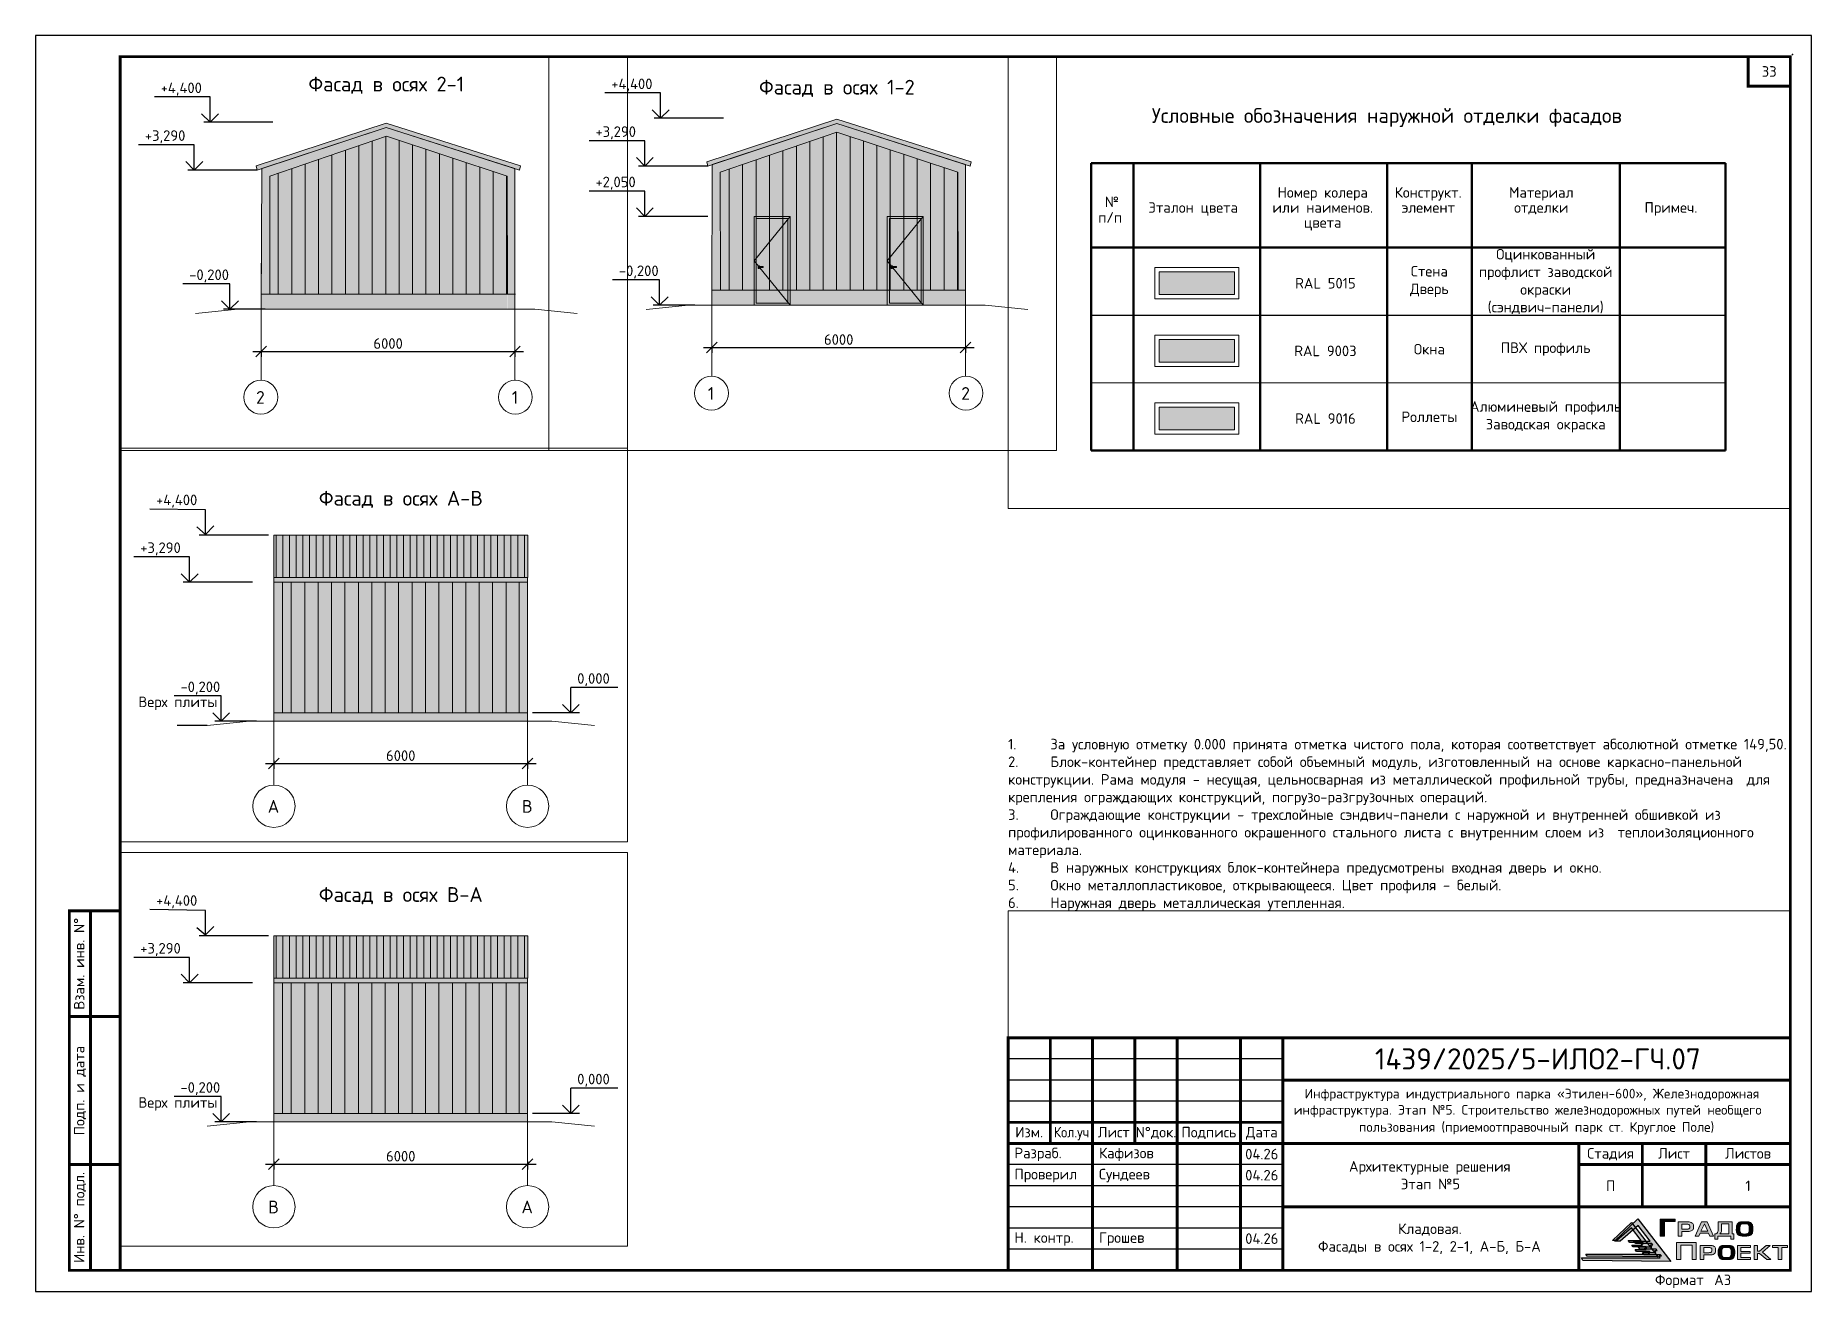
# Paper-space layout '07 кладовая' of a CAD drawing. Header units: millimetres. Extents: x 126 to 546, y 72 to 369.
# The model-space entities are those that its viewports show. They can reach past a viewport. Long polylines and large blocks are cut down to what shows.
import ezdxf
from ezdxf.enums import TextEntityAlignment as Align

# ---------------------------------------------------------------- set-up
doc = ezdxf.new("R2010")
doc.units = ezdxf.units.MM
doc.linetypes.add('HIDDEN', pattern=[0.375, 0.25, -0.125])
doc.linetypes.add('осевая2', pattern=[28.575, 19.05, -3.175, 3.175, -3.175])
doc.layers.get('Defpoints').update_dxf_attribs({"color": 3})
for name, color, linetype in [('1', 7, 'Continuous'), ('ГрП_Рамка_ДинамическийФормат', 7, 'Continuous'), ('ПП_Рамка_ДинамическийФормат', 7, 'Continuous')]:
    doc.layers.add(name, color=color, linetype=linetype)
for name, color, linetype, lineweight in [('7.1.Экспликация', 7, 'Continuous', 60), ('двери', 7, 'Continuous', 25), ('Дополнительная', 7, 'Continuous', 18), ('оси', 7, 'осевая2', 13), ('основная', 7, 'Continuous', 50), ('отметки', 7, 'Continuous', 18), ('размеры', 7, 'Continuous', 18), ('текст', 7, 'Continuous', 20), ('тонкая', 7, 'Continuous', 20), ('штриховка', 7, 'Continuous', 9)]:
    doc.layers.add(name, color=color, linetype=linetype, lineweight=lineweight)
doc.styles.add('ISOCPEUR', font='isocpeur.ttf')
doc.styles.add('ВНИПИТЕКСТ', font='isocpeui.ttf')
doc.styles.add('ГОСТ 2.304', font='isocpeur.ttf')
doc.styles.add('СПДС', font='isocpeur.ttf')
doc.dimstyles.new('СПДС$0', dxfattribs={"dimscale": 100, "dimtxt": 2.5, "dimasz": 2.5, "dimexe": 1.25, "dimexo": 0.004, "dimgap": 1, "dimtad": 1, "dimdec": 0, "dimtxsty": 'ВНИПИТЕКСТ', "dimblk": 'OBLIQUE', "dimcen": 0, "dimdle": 1.25, "dimclrd": 256, "dimclre": 256, "dimclrt": 256, "dimadec": 0, "dimazin": 2, "dimtfac": 1, "dimtdec": 0, "dimtmove": 1, "dimatfit": 3, "dimldrblk": 'NONE', "dimfxl": 1, "dimlwd": -1, "dimlwe": -1, "dimarcsym": 0})

psp = doc.layouts.new('07 кладовая')

# ---------------------------------------------------------------- texts
at = {"layer": 'текст', "lineweight": 20, "insert": (355.6, 162.29), "char_height": 2.5, "width": 182.5563, "attachment_point": 7, "style": 'ГОСТ 2.304'}
psp.add_mtext('\\A1;1.^IЗа условную отметку 0.000 принята отметка чистого пола, которая соответствует абсолютной отметке 149,50.{\\A0; \\P2.^IБлок-контейнер представляет собой объемный модуль, изготовленный на основе каркасно-панельной  конструкции. Рама модуля - несущая, цельносварная из металлической профильной трубы, предназначена  для крепления ограждающих конструкций, погрузо-разгрузочных операций. \\P3.^IОграждающие конструкции - трехслойные сэндвич-панели с наружной и внутренней обшивкой из профилированного оцинкованного окрашенного стального листа с внутренним слоем из  теплоизоляционного материала. \\P4.^IВ наружных конструкциях блок-контейнера предусмотрены входная дверь и окно.\\P5.^IОкно металлопластиковое, открывающееся. Цвет профиля - белый. \\P6.^IНаружная дверь металлическая утепленная. }', dxfattribs=at)
at = {"layer": 'текст', "lineweight": 20, "ltscale": 100, "char_height": 2.5, "width": 10, "attachment_point": 5, "style": 'ГОСТ 2.304'}
for insert in [(415.6, 104.79), (415.6, 99.79), (415.6, 84.79)]:
    psp.add_mtext('04.26', dxfattribs=dict(at, insert=insert))

msp = doc.modelspace()

# ---------------------------------------------------------------- texts
at = {"lineweight": 20, "ltscale": 100, "char_height": 250, "attachment_point": 5, "style": 'ГОСТ 2.304'}
for s, insert, width in [('Оцинкованный профлист заводской окраски (сэндвич-панели)', (4098518, 3971395.6), 3500), ('Стена\\PДверь', (4095768, 3971395.6), 2000), ('Окна', (4095768, 3969795.6), 2000), ('ПВХ профиль', (4098518, 3969795.6), 3500), ('Роллеты', (4095768, 3968195.6), 2000), ('Алюминевый профиль\\PЗаводская окраска', (4098518, 3968195.6), 3500)]:
    msp.add_mtext(s, dxfattribs=dict(at, insert=insert, width=width))
at = {"layer": 'текст', "ltscale": 100, "style": 'ГОСТ 2.304'}
for s, height, p in [('Условные обозначения наружной отделки фасадов', 350, (4094760.7, 3975320.3)), ('Номер колера', 250, (4093245.3, 3973502)), ('Конструкт.', 250, (4095740, 3973502)), ('Материал', 250, (4098414.1, 3973502)), ('№', 250, (4088260.2, 3973279.1)), ('Эталон цвета', 250, (4090181.5, 3973145.2)), ('Примеч.', 250, (4101480.2, 3973145.2)), ('п/п', 250, (4088218.3, 3972911)), ('или наименов.', 250, (4093245.3, 3973145.2)), ('цвета', 250, (4093245.3, 3972790.4)), ('элемент', 250, (4095740, 3973145.2)), ('отделки', 250, (4098414.1, 3973145.2)), ('RAL 5015', 250, (4093309, 3971354)), ('RAL 9003', 250, (4093309, 3969754)), ('RAL 9016', 250, (4093309, 3968154))]:
    msp.add_text(s, height=height, dxfattribs=at).set_placement(p, align=Align.MIDDLE_CENTER)
at = {"layer": 'текст', "linetype": 'Continuous', "lineweight": 25, "ltscale": 50, "style": 'ГОСТ 2.304'}
for s, p in [('+4,400', (4098653, 3900894.4)), ('+4,400', (4112778.5, 3900894.4)), ('+3,290', (4098278.5, 3899764.4)), ('+3,290', (4112404, 3899764.4)), ('0,000', (4122737.1, 3896672.6)), ('-0,200', (4099326.9, 3896474.4)), ('Верх плиты', (4112360.6, 3896118.6)), ('-0,200', (4113354.9, 3896474.4)), ('+4,400', (4098653, 3887388.1)), ('+4,400', (4112778.5, 3887388.1)), ('+3,290', (4098278.5, 3886258.1)), ('+3,290', (4112404, 3886258.1)), ('+2,050', (4098278.5, 3885068.1)), ('0,000', (4122737.1, 3883166.4)), ('-0,200', (4098832.3, 3882968.1)), ('-0,200', (4113354.9, 3882968.1)), ('Верх плиты', (4112360.6, 3882612.4))]:
    msp.add_text(s, height=250, dxfattribs=at).set_placement(p)
at = {"layer": 'текст', "style": 'ГОСТ 2.304'}
for s, p in [('Фасад в осях 2-1', (4103988, 3901107.9)), ('Фасад в осях А-В', (4118565.3, 3901058.9)), ('Фасад в осях В-А', (4118565.3, 3887654.4))]:
    msp.add_text(s, height=350, dxfattribs=at).set_placement(p, align=Align.MIDDLE_CENTER)
for s, p in [('2', (4101011.2, 3893698.4)), ('1', (4107031.2, 3893698.4)), ('А', (4115553.8, 3893772)), ('В', (4121553.8, 3893772)), ('В', (4115553.8, 3880265.7)), ('А', (4121553.8, 3880265.7)), ('1', (4101011.2, 3880192.2)), ('2', (4107031.2, 3880192.2))]:
    msp.add_text(s, height=300, dxfattribs=at).set_placement(p, align=Align.MIDDLE)
msp.add_text('Фасад в осях 1-2', height=350, dxfattribs=at).set_placement((4103988, 3887608.9), align=Align.TOP_CENTER)

# ---------------------------------------------------------------- blocks, each defined once
blk = doc.blocks.new('*U71')
at = {"layer": 'ПП_Рамка_ДинамическийФормат', "linetype": 'Continuous', "lineweight": 30, "true_color": 0x0c6001}
h = blk.add_hatch(color=88, dxfattribs=at)
h.dxf.hatch_style = 1
h.paths.add_polyline_path([(373.4, 11.89), (378.95, 17.21), (386.72, 7.1), (365.95, 7.34), (365.59, 7.93), (384.24, 7.93), (383.87, 8.41), (384.5, 8.41), (384.28, 8.69), (380.46, 8.69), (380.04, 9.24), (383.23, 9.24), (382.86, 9.72), (383.49, 9.73), (383.27, 10), (379.47, 10), (379.04, 10.56), (382.22, 10.56), (381.86, 11.03), (382.48, 11.04), (382.26, 11.33), (378.45, 11.32), (378.02, 11.87), (381.84, 11.88), (378.98, 15.58), (374.72, 11.89)])
at = {"layer": 'ПП_Рамка_ДинамическийФормат', "linetype": 'Continuous', "lineweight": 0, "true_color": 0x033c8c}
h = blk.add_hatch(color=156, dxfattribs=at)
h.dxf.hatch_style = 1
h.paths.add_polyline_path([(384.23, 13.1), (385.23, 13.1), (385.23, 16.53), (387.8, 16.53), (387.8, 17.14), (384.23, 17.14)])
at = {"layer": 'ПП_Рамка_ДинамическийФормат', "linetype": 'Continuous', "lineweight": 30, "true_color": 0x033c8c}
h = blk.add_hatch(color=156, dxfattribs=at)
h.dxf.hatch_style = 1
h.paths.add_polyline_path([(372.93, 12.05), (377.41, 16.35), (383.69, 8.19), (366.92, 8.38), (366.62, 8.85), (381.68, 8.85), (381.39, 9.24), (381.89, 9.24), (381.72, 9.47), (378.63, 9.47), (378.29, 9.91), (380.87, 9.91), (380.57, 10.3), (381.08, 10.3), (380.9, 10.53), (377.83, 10.53), (377.48, 10.98), (380.05, 10.98), (379.76, 11.36), (380.26, 11.36), (380.08, 11.6), (377.01, 11.59), (376.66, 12.04), (379.74, 12.04), (377.44, 15.03), (374, 12.05)])
at = {"layer": 'ПП_Рамка_ДинамическийФормат', "linetype": 'Continuous', "lineweight": 0, "true_color": 0x033c8c}
h = blk.add_hatch(color=156, dxfattribs=at)
h.dxf.hatch_style = 1
h.paths.add_polyline_path([(391.81, 16.19, 0.129761), (390.77, 16.46), (388.48, 16.46), (388.48, 13.1), (389.33, 13.1), (389.33, 14.21), (390.8, 14.21, 0.148195), (391.76, 14.43, 0.229809), (392.12, 15.01), (392.12, 15.6, 0.271278)])
h.paths.add_polyline_path([(389.32, 15.95), (390.58, 15.95, -0.094959), (390.98, 15.88, -0.198887), (391.19, 15.68, -0.099141), (391.26, 15.31, -0.182798), (391.11, 14.9, -0.188884), (390.82, 14.74, -0.015492), (390.55, 14.72), (389.32, 14.72)], flags=16)
h.paths.add_polyline_path([(395.32, 16.48), (394.01, 16.48), (392.49, 13.1), (393.39, 13.1), (393.65, 13.79), (395.68, 13.79), (395.99, 13.1), (396.83, 13.1)])
h.paths.add_polyline_path([(394.67, 15.96), (395.5, 14.23), (393.87, 14.23)], flags=16)
h.paths.add_polyline_path([(401.21, 16.47), (397.94, 16.47), (397.94, 14.64, -0.224), (397.59, 13.73), (397.48, 13.62), (397.13, 13.62), (397.13, 12.35), (397.83, 12.35), (397.83, 13.1), (400.91, 13.1), (400.91, 12.36), (401.64, 12.36), (401.64, 13.62), (401.21, 13.62)])
h.paths.add_polyline_path([(398.73, 15.97), (400.42, 15.97), (400.42, 13.6), (398.33, 13.6), (398.34, 13.66), (398.41, 13.69), (398.48, 13.76, 0.193412), (398.73, 14.4)], flags=16)
h.paths.add_polyline_path([(392.77, 11.58), (388.11, 11.58), (388.11, 7.56), (389.13, 7.56), (389.13, 10.93), (391.75, 10.93), (391.75, 7.56), (392.77, 7.56)])
h.paths.add_polyline_path([(397.29, 9.47), (397.29, 10.05, 0.311605), (397.01, 10.64, 0.129761), (395.97, 10.91), (393.68, 10.91), (393.68, 7.56), (394.53, 7.56), (394.53, 8.66), (396, 8.66, 0.148195), (396.96, 8.89, 0.267677)])
h.paths.add_polyline_path([(394.53, 10.41), (395.78, 10.41, -0.094959), (396.19, 10.33, -0.198887), (396.4, 10.13, -0.099141), (396.47, 9.76, -0.182798), (396.32, 9.35, -0.188884), (396.03, 9.2, -0.015492), (395.76, 9.18), (394.53, 9.18)], flags=16)
h.paths.add_polyline_path([(405.51, 9.48), (403.33, 9.48), (403.33, 10.41), (405.61, 10.41), (405.61, 10.91), (402.53, 10.91), (402.53, 7.56), (405.61, 7.56), (405.61, 8.01), (403.33, 8.01), (403.33, 9.04), (405.51, 9.04)])
h.paths.add_polyline_path([(407.25, 10.91), (406.45, 10.91), (406.45, 7.56), (407.25, 7.56), (407.25, 9), (407.73, 9), (409.41, 7.56), (410.42, 7.56), (408.4, 9.26), (410.26, 10.91), (409.28, 10.91), (407.72, 9.5), (407.25, 9.5)])
h.paths.add_polyline_path([(412.96, 10.4), (414.32, 10.4), (414.32, 10.91), (410.79, 10.91), (410.79, 10.4), (412.15, 10.4), (412.15, 7.56), (412.96, 7.56)])
h = blk.add_hatch(color=156, dxfattribs=at)
h.dxf.hatch_style = 1
edge = h.paths.add_edge_path()
edge.add_spline(control_points=[(404.18, 13.1), (404.31, 13.1), (404.55, 13.1), (404.88, 13.12), (405.17, 13.17), (405.43, 13.26), (405.66, 13.35), (405.86, 13.54), (406.04, 13.82), (406.16, 14.32), (406.15, 14.7), (406.14, 14.94), (406.14, 15.1), (406.14, 15.39), (406.04, 15.79), (405.86, 16.07), (405.66, 16.26), (405.43, 16.36), (405.17, 16.45), (404.88, 16.5), (404.55, 16.51), (404.31, 16.51), (404.18, 16.51), (404.05, 16.51), (403.82, 16.51), (403.49, 16.5), (403.2, 16.45), (402.94, 16.36), (402.71, 16.26), (402.51, 16.07), (402.33, 15.79), (402.23, 15.39), (402.23, 15.1), (402.23, 14.94), (402.22, 14.7), (402.21, 14.32), (402.33, 13.82), (402.51, 13.54), (402.71, 13.35), (402.94, 13.26), (403.2, 13.17), (403.49, 13.12), (403.82, 13.1), (404.05, 13.1), (404.18, 13.1)], knot_values=[0, 0, 0, 0, 0.392432, 0.709081, 0.998708, 1.278127, 1.53821, 1.728059, 2.110629, 2.5013, 3.242256, 3.242256, 3.242256, 3.711066, 4.101736, 4.484307, 4.674156, 4.934238, 5.213657, 5.503284, 5.819934, 6.212366, 6.212366, 6.212366, 6.590896, 6.907546, 7.197173, 7.476592, 7.736674, 7.926524, 8.309094, 8.699764, 9.168574, 9.168574, 9.168574, 9.90953, 10.300201, 10.682771, 10.87262, 11.132703, 11.412122, 11.701749, 12.018398, 12.396929, 12.396929, 12.396929, 12.396929], degree=3, periodic=0)
edge = h.paths.add_edge_path(flags=16)
edge.add_spline(control_points=[(403.07, 14.94), (403.07, 14.88), (403.07, 14.8), (403.07, 14.81), (403.07, 14.69), (403.06, 14.48), (403.1, 14.21), (403.14, 14), (403.23, 13.87), (403.29, 13.75), (403.41, 13.68), (403.54, 13.61), (403.7, 13.6), (403.89, 13.59), (404.04, 13.58), (404.15, 13.58), (404.18, 13.58), (404.22, 13.58), (404.32, 13.58), (404.48, 13.59), (404.66, 13.6), (404.83, 13.61), (404.96, 13.68), (405.07, 13.74), (405.14, 13.87), (405.22, 13.99), (405.27, 14.2), (405.31, 14.47), (405.3, 14.69), (405.3, 14.81), (405.3, 14.93), (405.31, 15.14), (405.27, 15.41), (405.23, 15.62), (405.14, 15.75), (405.07, 15.87), (404.96, 15.93), (404.83, 16), (404.66, 16.01), (404.48, 16.02), (404.32, 16.03), (404.22, 16.03), (404.19, 16.03), (404.15, 16.03), (404.05, 16.03), (403.89, 16.02), (403.71, 16.01), (403.54, 16), (403.41, 15.93), (403.3, 15.87), (403.23, 15.75), (403.15, 15.62), (403.1, 15.41), (403.06, 15.14), (403.07, 15), (403.07, 14.94)], knot_values=[0, 0, 0, 0, 1, 2, 3, 4, 5, 6, 7, 8, 9, 10, 11, 12, 13, 14, 15, 16, 17, 18, 19, 20, 21, 22, 23, 24, 25, 26, 27, 28, 29, 30, 31, 32, 33, 34, 35, 36, 37, 38, 39, 40, 41, 42, 43, 44, 45, 46, 47, 48, 49, 50, 51, 52, 53, 53, 53, 53], degree=3, periodic=0)
h = blk.add_hatch(color=156, dxfattribs=at)
h.dxf.hatch_style = 1
edge = h.paths.add_edge_path()
edge.add_spline(control_points=[(399.88, 7.56), (400.01, 7.56), (400.25, 7.56), (400.58, 7.56), (400.87, 7.58), (401.14, 7.67), (401.36, 7.76), (401.57, 7.96), (401.74, 8.23), (401.86, 8.73), (401.85, 9.11), (401.85, 9.36), (401.85, 9.51), (401.85, 9.8), (401.74, 10.21), (401.57, 10.48), (401.36, 10.68), (401.14, 10.77), (400.87, 10.86), (400.58, 10.91), (400.25, 10.91), (400.01, 10.91), (399.88, 10.91), (399.76, 10.91), (399.52, 10.91), (399.2, 10.91), (398.9, 10.86), (398.64, 10.77), (398.41, 10.68), (398.21, 10.48), (398.04, 10.21), (397.93, 9.8), (397.93, 9.51), (397.93, 9.36), (397.92, 9.11), (397.91, 8.73), (398.04, 8.23), (398.21, 7.96), (398.41, 7.76), (398.64, 7.67), (398.9, 7.58), (399.2, 7.56), (399.52, 7.56), (399.76, 7.56), (399.88, 7.56)], knot_values=[0, 0, 0, 0, 0.392432, 0.709081, 0.998708, 1.278127, 1.53821, 1.728059, 2.110629, 2.5013, 3.242256, 3.242256, 3.242256, 3.711066, 4.101736, 4.484307, 4.674156, 4.934238, 5.213657, 5.503284, 5.819934, 6.212366, 6.212366, 6.212366, 6.590896, 6.907546, 7.197173, 7.476592, 7.736674, 7.926524, 8.309094, 8.699764, 9.168574, 9.168574, 9.168574, 9.90953, 10.300201, 10.682771, 10.87262, 11.132703, 11.412122, 11.701749, 12.018398, 12.396929, 12.396929, 12.396929, 12.396929], degree=3, periodic=0)
edge = h.paths.add_edge_path(flags=16)
edge.add_spline(control_points=[(398.77, 9.35), (398.78, 9.3), (398.78, 9.22), (398.78, 9.22), (398.77, 9.11), (398.77, 8.89), (398.81, 8.62), (398.85, 8.41), (398.93, 8.28), (399, 8.16), (399.11, 8.1), (399.24, 8.03), (399.41, 8.02), (399.59, 8), (399.75, 8), (399.85, 8), (399.89, 8), (399.92, 8), (400.03, 8), (400.19, 8), (400.37, 8.01), (400.53, 8.02), (400.66, 8.09), (400.78, 8.16), (400.85, 8.28), (400.93, 8.4), (400.97, 8.61), (401.01, 8.88), (401.01, 9.1), (401, 9.22), (401.01, 9.34), (401.01, 9.55), (400.97, 9.82), (400.93, 10.03), (400.85, 10.16), (400.78, 10.28), (400.67, 10.34), (400.53, 10.42), (400.37, 10.42), (400.19, 10.44), (400.03, 10.44), (399.93, 10.44), (399.89, 10.44), (399.85, 10.44), (399.75, 10.44), (399.59, 10.44), (399.41, 10.42), (399.25, 10.41), (399.11, 10.34), (399, 10.28), (398.93, 10.16), (398.85, 10.03), (398.81, 9.82), (398.77, 9.55), (398.77, 9.41), (398.77, 9.35)], knot_values=[0, 0, 0, 0, 1, 2, 3, 4, 5, 6, 7, 8, 9, 10, 11, 12, 13, 14, 15, 16, 17, 18, 19, 20, 21, 22, 23, 24, 25, 26, 27, 28, 29, 30, 31, 32, 33, 34, 35, 36, 37, 38, 39, 40, 41, 42, 43, 44, 45, 46, 47, 48, 49, 50, 51, 52, 53, 53, 53, 53], degree=3, periodic=0)
at = {"layer": 'ПП_Рамка_ДинамическийФормат'}
blk.add_lwpolyline([(0, 0), (420, 0), (420, 297), (0, 297)], close=True, dxfattribs=at)
at = {"layer": 'ПП_Рамка_ДинамическийФормат', "const_width": 0.7}
for points in [[(20, 5), (415, 5), (415, 292), (20, 292)], [(415, 285), (415, 292), (405, 292), (405, 285)], [(8, 5), (20, 5), (20, 90), (8, 90)], [(230, 60), (230, 5), (415, 5), (415, 60)]]:
    blk.add_lwpolyline(points, close=True, dxfattribs=at)
for points in [[(13, 5), (13, 90)], [(20, 65), (8, 65)], [(240, 60), (240, 35)], [(250, 60), (250, 5)], [(260, 60), (260, 35)], [(270, 60), (270, 5)], [(285, 60), (285, 5)], [(295, 60), (295, 5)], [(295, 50), (415, 50)], [(295, 40), (230, 40)], [(295, 35), (230, 35)], [(295, 35), (415, 35)], [(365, 35), (365, 5)], [(380, 35), (380, 20)], [(395, 35), (395, 20)], [(20, 30), (8, 30)], [(415, 30), (365, 30)], [(295, 20), (415, 20)]]:
    blk.add_lwpolyline(points, dxfattribs=at)
at = {"layer": 'ПП_Рамка_ДинамическийФормат'}
for points in [[(295, 55), (230, 55)], [(295, 50), (230, 50)], [(295, 45), (230, 45)], [(295, 30), (230, 30)], [(295, 25), (230, 25)], [(295, 20), (230, 20)], [(295, 15), (230, 15)], [(295, 10), (230, 10)]]:
    blk.add_lwpolyline(points, dxfattribs=at)
at = {"layer": 'ПП_Рамка_ДинамическийФормат', "color": 88, "linetype": 'Continuous', "lineweight": 30, "true_color": 0x0c6001}
blk.add_lwpolyline([(373.4, 11.89), (378.95, 17.21), (386.72, 7.1), (365.95, 7.34), (365.59, 7.93), (384.24, 7.93), (383.87, 8.41), (384.5, 8.41), (384.28, 8.69), (380.46, 8.69), (380.04, 9.24), (383.23, 9.24), (382.86, 9.72), (383.49, 9.73), (383.27, 10), (379.47, 10), (379.04, 10.56), (382.22, 10.56), (381.86, 11.03), (382.48, 11.04), (382.26, 11.33), (378.45, 11.32), (378.02, 11.87), (381.84, 11.88), (378.98, 15.58), (374.72, 11.89)], close=True, dxfattribs=at)
at = {"layer": 'ПП_Рамка_ДинамическийФормат', "color": 156, "linetype": 'Continuous', "lineweight": 0, "true_color": 0x033c8c}
blk.add_lwpolyline([(384.23, 13.1), (384.23, 17.14), (387.8, 17.14), (387.8, 16.53), (385.23, 16.53), (385.23, 13.1), (384.23, 13.1)], dxfattribs=at)
at = {"layer": 'ПП_Рамка_ДинамическийФормат', "color": 7, "linetype": 'Continuous', "lineweight": 30, "true_color": 0xffffff}
blk.add_lwpolyline([(372.93, 12.05), (377.41, 16.35), (383.69, 8.19), (366.92, 8.38), (366.62, 8.85), (381.68, 8.85), (381.39, 9.24), (381.89, 9.24), (381.72, 9.47), (378.63, 9.47), (378.29, 9.91), (380.87, 9.91), (380.57, 10.3), (381.08, 10.3), (380.9, 10.53), (377.83, 10.53), (377.48, 10.98), (380.05, 10.98), (379.76, 11.36), (380.26, 11.36), (380.08, 11.6), (377.01, 11.59), (376.66, 12.04), (379.74, 12.04), (377.44, 15.03), (374, 12.05)], close=True, dxfattribs=at)
at = {"layer": 'ПП_Рамка_ДинамическийФормат', "color": 156, "linetype": 'Continuous', "lineweight": 0, "true_color": 0x033c8c}
for points in [[(388.48, 13.1), (388.48, 16.46), (390.77, 16.46, -0.129761), (391.81, 16.19, -0.271278), (392.12, 15.6), (392.12, 15.01, -0.229809), (391.76, 14.43, -0.148195), (390.8, 14.21), (389.33, 14.21), (389.33, 13.1), (388.48, 13.1)], [(397.94, 16.47), (401.21, 16.47), (401.21, 13.62), (401.64, 13.62), (401.64, 12.36), (400.91, 12.36), (400.91, 13.1), (397.83, 13.1), (397.83, 12.35), (397.13, 12.35), (397.13, 13.62), (397.48, 13.62), (397.59, 13.73, 0.224), (397.94, 14.64), (397.94, 16.47)], [(393.68, 7.56), (393.68, 10.91), (395.97, 10.91, -0.129761), (397.01, 10.64, -0.311605), (397.29, 10.05), (397.29, 9.47, -0.267677), (396.96, 8.89, -0.148195), (396, 8.66), (394.53, 8.66), (394.53, 7.56), (393.68, 7.56)]]:
    blk.add_lwpolyline(points, format="xyb", dxfattribs=at)
for points in [[(389.32, 15.95), (390.58, 15.95, -0.094959), (390.98, 15.88, -0.198887), (391.19, 15.68, -0.099141), (391.26, 15.31, -0.182798), (391.11, 14.9, -0.188884), (390.82, 14.74, -0.015492), (390.55, 14.72), (389.32, 14.72), (389.32, 15.95)], [(398.73, 15.97), (400.42, 15.97), (400.42, 13.6), (398.33, 13.6), (398.34, 13.66), (398.41, 13.69), (398.48, 13.76, 0.193412), (398.73, 14.4), (398.73, 15.97)], [(394.53, 10.41), (395.78, 10.41, -0.094959), (396.19, 10.33, -0.198887), (396.4, 10.13, -0.099141), (396.47, 9.76, -0.182798), (396.32, 9.35, -0.188884), (396.03, 9.2, -0.015492), (395.76, 9.18), (394.53, 9.18), (394.53, 10.41)]]:
    blk.add_lwpolyline(points, format="xyb", close=True, dxfattribs=at)
for points in [[(392.49, 13.1), (394.01, 16.48), (395.32, 16.48), (396.83, 13.1), (395.99, 13.1), (395.68, 13.79), (393.65, 13.79), (393.39, 13.1)], [(393.87, 14.23), (395.5, 14.23), (394.67, 15.96), (393.87, 14.23)], [(392.77, 7.56), (392.77, 11.58), (388.11, 11.58), (388.11, 7.56), (389.13, 7.56), (389.13, 10.93), (391.75, 10.93), (391.75, 7.56)], [(402.53, 10.91), (402.53, 7.56), (405.61, 7.56), (405.61, 8.01), (403.33, 8.01), (403.33, 9.04), (405.51, 9.04), (405.51, 9.48), (403.33, 9.48), (403.33, 10.41), (405.61, 10.41), (405.61, 10.91)], [(406.45, 10.91), (407.25, 10.91), (407.25, 9.5), (407.72, 9.5), (409.28, 10.91), (410.26, 10.91), (408.4, 9.26), (410.42, 7.56), (409.41, 7.56), (407.73, 9), (407.25, 9), (407.25, 7.56), (406.45, 7.56)], [(412.15, 7.56), (412.15, 10.4), (410.79, 10.4), (410.79, 10.91), (414.32, 10.91), (414.32, 10.4), (412.96, 10.4), (412.96, 7.56)]]:
    blk.add_lwpolyline(points, close=True, dxfattribs=at)
for points in [[(404.18, 13.1), (404.31, 13.1), (404.55, 13.1), (404.88, 13.12), (405.17, 13.17), (405.43, 13.26), (405.66, 13.35), (405.86, 13.54), (406.04, 13.82), (406.16, 14.32), (406.15, 14.7), (406.14, 14.94), (406.14, 15.1), (406.14, 15.39), (406.04, 15.79), (405.86, 16.07), (405.66, 16.26), (405.43, 16.36), (405.17, 16.45), (404.88, 16.5), (404.55, 16.51), (404.31, 16.51), (404.18, 16.51), (404.05, 16.51), (403.82, 16.51), (403.49, 16.5), (403.2, 16.45), (402.94, 16.36), (402.71, 16.26), (402.51, 16.07), (402.33, 15.79), (402.23, 15.39), (402.23, 15.1), (402.23, 14.94), (402.22, 14.7), (402.21, 14.32), (402.33, 13.82), (402.51, 13.54), (402.71, 13.35), (402.94, 13.26), (403.2, 13.17), (403.49, 13.12), (403.82, 13.1), (404.05, 13.1), (404.18, 13.1)], [(399.88, 7.56), (400.01, 7.56), (400.25, 7.56), (400.58, 7.56), (400.87, 7.58), (401.14, 7.67), (401.36, 7.76), (401.57, 7.96), (401.74, 8.23), (401.86, 8.73), (401.85, 9.11), (401.85, 9.36), (401.85, 9.51), (401.85, 9.8), (401.74, 10.21), (401.57, 10.48), (401.36, 10.68), (401.14, 10.77), (400.87, 10.86), (400.58, 10.91), (400.25, 10.91), (400.01, 10.91), (399.88, 10.91), (399.76, 10.91), (399.52, 10.91), (399.2, 10.91), (398.9, 10.86), (398.64, 10.77), (398.41, 10.68), (398.21, 10.48), (398.04, 10.21), (397.93, 9.8), (397.93, 9.51), (397.93, 9.36), (397.92, 9.11), (397.91, 8.73), (398.04, 8.23), (398.21, 7.96), (398.41, 7.76), (398.64, 7.67), (398.9, 7.58), (399.2, 7.56), (399.52, 7.56), (399.76, 7.56), (399.88, 7.56)]]:
    blk.add_open_spline(points, degree=3, knots=[0, 0, 0, 0, 0.392432, 0.709081, 0.998708, 1.278127, 1.53821, 1.728059, 2.110629, 2.5013, 3.242256, 3.242256, 3.242256, 3.711066, 4.101736, 4.484307, 4.674156, 4.934238, 5.213657, 5.503284, 5.819934, 6.212366, 6.212366, 6.212366, 6.590896, 6.907546, 7.197173, 7.476592, 7.736674, 7.926524, 8.309094, 8.699764, 9.168574, 9.168574, 9.168574, 9.90953, 10.300201, 10.682771, 10.87262, 11.132703, 11.412122, 11.701749, 12.018398, 12.396929, 12.396929, 12.396929, 12.396929], dxfattribs=at)
for points in [[(403.07, 14.94), (403.07, 14.88), (403.07, 14.8), (403.07, 14.81), (403.07, 14.69), (403.06, 14.48), (403.1, 14.21), (403.14, 14), (403.23, 13.87), (403.29, 13.75), (403.41, 13.68), (403.54, 13.61), (403.7, 13.6), (403.89, 13.59), (404.04, 13.58), (404.15, 13.58), (404.18, 13.58), (404.22, 13.58), (404.32, 13.58), (404.48, 13.59), (404.66, 13.6), (404.83, 13.61), (404.96, 13.68), (405.07, 13.74), (405.14, 13.87), (405.22, 13.99), (405.27, 14.2), (405.31, 14.47), (405.3, 14.69), (405.3, 14.81), (405.3, 14.93), (405.31, 15.14), (405.27, 15.41), (405.23, 15.62), (405.14, 15.75), (405.07, 15.87), (404.96, 15.93), (404.83, 16), (404.66, 16.01), (404.48, 16.02), (404.32, 16.03), (404.22, 16.03), (404.19, 16.03), (404.15, 16.03), (404.05, 16.03), (403.89, 16.02), (403.71, 16.01), (403.54, 16), (403.41, 15.93), (403.3, 15.87), (403.23, 15.75), (403.15, 15.62), (403.1, 15.41), (403.06, 15.14), (403.07, 15), (403.07, 14.94)], [(398.77, 9.35), (398.78, 9.3), (398.78, 9.22), (398.78, 9.22), (398.77, 9.11), (398.77, 8.89), (398.81, 8.62), (398.85, 8.41), (398.93, 8.28), (399, 8.16), (399.11, 8.1), (399.24, 8.03), (399.41, 8.02), (399.59, 8), (399.75, 8), (399.85, 8), (399.89, 8), (399.92, 8), (400.03, 8), (400.19, 8), (400.37, 8.01), (400.53, 8.02), (400.66, 8.09), (400.78, 8.16), (400.85, 8.28), (400.93, 8.4), (400.97, 8.61), (401.01, 8.88), (401.01, 9.1), (401, 9.22), (401.01, 9.34), (401.01, 9.55), (400.97, 9.82), (400.93, 10.03), (400.85, 10.16), (400.78, 10.28), (400.67, 10.34), (400.53, 10.42), (400.37, 10.42), (400.19, 10.44), (400.03, 10.44), (399.93, 10.44), (399.89, 10.44), (399.85, 10.44), (399.75, 10.44), (399.59, 10.44), (399.41, 10.42), (399.25, 10.41), (399.11, 10.34), (399, 10.28), (398.93, 10.16), (398.85, 10.03), (398.81, 9.82), (398.77, 9.55), (398.77, 9.41), (398.77, 9.35)]]:
    blk.add_open_spline(points, degree=3, dxfattribs=at)
at = {"layer": 'ПП_Рамка_ДинамическийФормат'}
blk.add_point((415.5, 292.5), dxfattribs=at)
at = {"layer": 'ПП_Рамка_ДинамическийФормат', "style": 'ISOCPEUR'}
for s, p in [('Взам. инв. N%%D', (12.33, 77.5)), ('Подп. и дата', (12.33, 47.5)), ('Инв. N%%D подл.', (12.33, 17.5))]:
    blk.add_text(s, height=2.5, rotation=90, dxfattribs=at).set_placement(p, align=Align.BOTTOM_CENTER)
at = {"layer": 'ПП_Рамка_ДинамическийФормат', "style": 'СПДС'}
for s, p in [('Изм.', (235, 35.67)), ('Лист', (255, 35.67)), ('N%%Dдок.', (265, 35.67)), ('Подпись', (277.5, 35.67)), ('Дата', (290, 35.67)), ('Стадия', (372.5, 30.67)), ('Лист', (387.5, 30.67)), ('Листов', (405, 30.67))]:
    blk.add_text(s, height=2.5, dxfattribs=at).set_placement(p, align=Align.BOTTOM_CENTER)
at = {"layer": 'ПП_Рамка_ДинамическийФормат', "style": 'СПДС', "width": 0.9}
blk.add_text('Кол.уч', height=2.5, dxfattribs=at).set_placement((245, 35.67), align=Align.BOTTOM_CENTER)
at = {"layer": 'ПП_Рамка_ДинамическийФормат', "style": 'ISOCPEUR'}
blk.add_text('Формат', height=2.5, dxfattribs=at).set_placement((383, 1.5))
at = {"layer": 'ПП_Рамка_ДинамическийФормат', "flags": 4}
for tag, height, style, p in [('НОМЕР', 2.5, 'ISOCPEUR', (410, 288.5)), ('ШИФР', 5, 'СПДС', (355, 55)), ('ОБЪЕКТ', 2.5, 'СПДС', (355, 42.5)), ('ПОДОБЪЕКТ', 2.5, 'СПДС', (330, 27.5)), ('СТАДИЯ', 2.5, 'СПДС', (372.5, 25)), ('ЛИСТ', 2.5, 'СПДС', (387.5, 25)), ('ЛИСТОВ', 2.5, 'СПДС', (405, 25)), ('ЧЕРТЕЖ', 2.5, 'СПДС', (330, 12.5))]:
    blk.add_attdef(tag, text='', height=height, dxfattribs=dict(at, style=style)).set_placement(p, align=Align.MIDDLE_CENTER)
at = {"layer": 'ПП_Рамка_ДинамическийФормат', "style": 'СПДС'}
for tag, p, flags in [('СПЕЦ_1', (231.5, 31.5), 12), ('ФАМИЛИЯ_1', (251.5, 31.5), 4), ('СПЕЦ_2', (231.5, 26.5), 12), ('ФАМИЛИЯ_2', (251.5, 26.5), 4), ('СПЕЦ_3', (231.5, 21.5), 12), ('ФАМИЛИЯ_3', (251.5, 21.5), 4), ('СПЕЦ_4', (231.5, 16.5), 12), ('ФАМИЛИЯ_4', (251.5, 16.5), 4), ('СПЕЦ_5', (231.5, 11.5), 12), ('ФАМИЛИЯ_5', (251.5, 11.5), 4), ('СПЕЦ_6', (231.5, 6.5), 12), ('ФАМИЛИЯ_6', (251.5, 6.5), 4)]:
    blk.add_attdef(tag, p, '', height=2.5, dxfattribs=dict(at, flags=flags))
blk.add_attdef('ФОРМАТ', (397, 1.5), '', height=2.5, dxfattribs=at)
blk = doc.blocks.new('_Oblique')
at = {"color": 0, "linetype": 'ByBlock', "lineweight": -2}
blk.add_line((-0.5, -0.5), (0.5, 0.5), dxfattribs=at)
blk = doc.blocks.new('*D139')
at = {"layer": 'Defpoints', "color": 0, "lineweight": 20, "transparency": 16777216}
for p in [(4101031, 3894832), (4107031, 3894832), (4107031, 3894784)]:
    blk.add_point(p, dxfattribs=at)
at = {"layer": 'размеры', "color": 0, "lineweight": -2, "transparency": 16777216}
for p, q in [((4100831, 3894784), (4107231, 3894784)), ((4101031, 3894770), (4101031, 3894659)), ((4107031, 3894770), (4107031, 3894659))]:
    blk.add_line(p, q, dxfattribs=at)
at = {"layer": 'размеры', "color": 0, "lineweight": -2, "transparency": 16777216, "xscale": 250, "yscale": 250, "zscale": 250, "rotation": 180}
blk.add_blockref('_Oblique', (4101031, 3894784), dxfattribs=at)
at = {"layer": 'размеры', "color": 0, "lineweight": -2, "transparency": 16777216, "xscale": 250, "yscale": 250, "zscale": 250}
blk.add_blockref('_Oblique', (4107031, 3894784), dxfattribs=at)
at = {"layer": 'размеры', "color": 0, "transparency": 16777216, "insert": (4104031, 3894972), "char_height": 250, "attachment_point": 5, "style": 'ГОСТ 2.304'}
blk.add_mtext('\\A1;6000', dxfattribs=at)
blk = doc.blocks.new('*D132')
at = {"layer": 'Defpoints', "color": 0, "lineweight": 20, "transparency": 16777216}
for p in [(4115564, 3894922), (4121564, 3894922), (4121564, 3894784)]:
    blk.add_point(p, dxfattribs=at)
at = {"layer": 'размеры', "color": 0, "lineweight": -2, "transparency": 16777216}
for p, q in [((4115364, 3894784), (4121764, 3894784)), ((4115564, 3894860), (4115564, 3894659)), ((4121564, 3894860), (4121564, 3894659))]:
    blk.add_line(p, q, dxfattribs=at)
at = {"layer": 'размеры', "color": 0, "lineweight": -2, "transparency": 16777216, "xscale": 250, "yscale": 250, "zscale": 250, "rotation": 180}
blk.add_blockref('_Oblique', (4115564, 3894784), dxfattribs=at)
at = {"layer": 'размеры', "color": 0, "lineweight": -2, "transparency": 16777216, "xscale": 250, "yscale": 250, "zscale": 250}
blk.add_blockref('_Oblique', (4121564, 3894784), dxfattribs=at)
at = {"layer": 'размеры', "color": 0, "transparency": 16777216, "insert": (4118564, 3894972), "char_height": 250, "width": 709.66, "attachment_point": 5, "style": 'ГОСТ 2.304'}
blk.add_mtext('\\A1;6000', dxfattribs=at)
blk = doc.blocks.new('*D141')
at = {"layer": 'Defpoints', "color": 0, "lineweight": 20, "transparency": 16777216}
for p in [(4101031, 3881326), (4107031, 3881326), (4107031, 3881278)]:
    blk.add_point(p, dxfattribs=at)
at = {"layer": 'размеры', "color": 0, "lineweight": -2, "transparency": 16777216}
for p, q in [((4100831, 3881278), (4107231, 3881278)), ((4101031, 3881264), (4101031, 3881153)), ((4107031, 3881264), (4107031, 3881153))]:
    blk.add_line(p, q, dxfattribs=at)
at = {"layer": 'размеры', "color": 0, "lineweight": -2, "transparency": 16777216, "xscale": 250, "yscale": 250, "zscale": 250, "rotation": 180}
blk.add_blockref('_Oblique', (4101031, 3881278), dxfattribs=at)
at = {"layer": 'размеры', "color": 0, "lineweight": -2, "transparency": 16777216, "xscale": 250, "yscale": 250, "zscale": 250}
blk.add_blockref('_Oblique', (4107031, 3881278), dxfattribs=at)
at = {"layer": 'размеры', "color": 0, "transparency": 16777216, "insert": (4104031, 3881466), "char_height": 250, "attachment_point": 5, "style": 'ГОСТ 2.304'}
blk.add_mtext('\\A1;6000', dxfattribs=at)
blk = doc.blocks.new('дверь')
at = {"layer": 'штриховка', "lineweight": 20, "ltscale": 100, "true_color": 0x007cb0}
h = blk.add_hatch(color=144, dxfattribs=at)
h.dxf.hatch_style = 1
h.paths.add_polyline_path([(4046677, 3954350), (4048377, 3954350), (4048377, 3958550), (4046677, 3958550)])
at = {"layer": '1', "linetype": 'HIDDEN', "lineweight": 20, "ltscale": 700}
for p, q in [((4048377, 3958550), (4046677, 3956448)), ((4046677, 3956448), (4048377, 3954350))]:
    blk.add_line(p, q, dxfattribs=at)
at = {"layer": '1', "lineweight": 20, "ltscale": 100}
for points in [[(4046677, 3954350), (4048377, 3954350), (4048377, 3958550), (4046677, 3958550)], [(4046777, 3954450), (4048277, 3954450), (4048277, 3958450), (4046777, 3958450)], [(4046927, 3956216), (4046862, 3956216), (4046862, 3956085), (4046927, 3956085)], [(4046889, 3956174), (4047111, 3956174), (4047111, 3956135), (4046889, 3956135)]]:
    blk.add_lwpolyline(points, close=True, dxfattribs=at)
at = {"layer": 'двери', "linetype": 'Continuous', "lineweight": 20}
for p, q in [((4046848, 3958550), (4048377, 3958550)), ((4048377, 3954350), (4048377, 3958353))]:
    blk.add_line(p, q, dxfattribs=at)
blk = doc.blocks.new('*D136')
at = {"layer": 'Defpoints', "color": 0, "lineweight": 20, "transparency": 16777216}
for p in [(4115564, 3881416), (4121564, 3881416), (4121564, 3881278)]:
    blk.add_point(p, dxfattribs=at)
at = {"layer": 'размеры', "color": 0, "lineweight": -2, "transparency": 16777216}
for p, q in [((4115364, 3881278), (4121764, 3881278)), ((4115564, 3881353), (4115564, 3881153)), ((4121564, 3881353), (4121564, 3881153))]:
    blk.add_line(p, q, dxfattribs=at)
at = {"layer": 'размеры', "color": 0, "lineweight": -2, "transparency": 16777216, "xscale": 250, "yscale": 250, "zscale": 250, "rotation": 180}
blk.add_blockref('_Oblique', (4115564, 3881278), dxfattribs=at)
at = {"layer": 'размеры', "color": 0, "lineweight": -2, "transparency": 16777216, "xscale": 250, "yscale": 250, "zscale": 250}
blk.add_blockref('_Oblique', (4121564, 3881278), dxfattribs=at)
at = {"layer": 'размеры', "color": 0, "transparency": 16777216, "insert": (4118564, 3881466), "char_height": 250, "width": 709.66, "attachment_point": 5, "style": 'ГОСТ 2.304'}
blk.add_mtext('\\A1;6000', dxfattribs=at)

# ---------------------------------------------------------------- dimensions: what is measured, and where the dimension line sits
at = {"layer": 'размеры'}
for base, p1, p2, override, picture, middle in [((4107031, 3894784.4), (4101031, 3894832.5), (4107031, 3894832.5), {"dimscale": 100, "dimexo": 0.625, "dimgap": 0.625, "dimlfac": 1, "dimrnd": 0.001, "dimtxsty": 'ГОСТ 2.304', "dimcen": 2.5, "dimdle": 2, "dimclrd": 0, "dimclre": 0, "dimclrt": 0, "dimtfac": 0.75, "dimtolj": 1, "dimlwd": -2, "dimlwe": -2, "dimarcsym": 1}, '*D139', (4104031, 3894971.9)), ((4121563.6, 3894784.4), (4115563.6, 3894922.1), (4121563.6, 3894922.1), {"dimscale": 100, "dimexo": 0.625, "dimgap": 0.625, "dimrnd": 0.001, "dimtxsty": 'ГОСТ 2.304', "dimcen": 2.5, "dimdle": 2, "dimclrd": 0, "dimclre": 0, "dimclrt": 0, "dimtfac": 0.75, "dimtolj": 1, "dimlwd": -2, "dimlwe": -2, "dimarcsym": 1}, '*D132', (4118563.6, 3894971.9)), ((4107031, 3881278.1), (4101031, 3881326.2), (4107031, 3881326.2), {"dimscale": 100, "dimexo": 0.625, "dimgap": 0.625, "dimlfac": 1, "dimrnd": 0.001, "dimtxsty": 'ГОСТ 2.304', "dimcen": 2.5, "dimdle": 2, "dimclrd": 0, "dimclre": 0, "dimclrt": 0, "dimtfac": 0.75, "dimtolj": 1, "dimlwd": -2, "dimlwe": -2, "dimarcsym": 1}, '*D141', (4104031, 3881465.6)), ((4121563.6, 3881278.1), (4115563.6, 3881415.8), (4121563.6, 3881415.8), {"dimscale": 100, "dimexo": 0.625, "dimgap": 0.625, "dimrnd": 0.001, "dimtxsty": 'ГОСТ 2.304', "dimcen": 2.5, "dimdle": 2, "dimclrd": 0, "dimclre": 0, "dimclrt": 0, "dimtfac": 0.75, "dimtolj": 1, "dimlwd": -2, "dimlwe": -2, "dimarcsym": 1}, '*D136', (4118563.6, 3881465.6))]:
    dim = msp.add_linear_dim(base=base, p1=p1, p2=p2, dimstyle='СПДС$0', override=override, dxfattribs=at)
    dim.commit()
    dim.dimension.update_dxf_attribs({"geometry": picture, "text_midpoint": middle})

# ---------------------------------------------------------------- hatches: boundary and pattern name
at = {"layer": 'двери', "lineweight": 20, "ltscale": 100, "true_color": 0xecece7}
h = msp.add_hatch(color=254, dxfattribs=at)
h.dxf.hatch_style = 1
h.paths.add_polyline_path([(4091162.5, 3970024.8), (4089373.5, 3970024.8), (4089373.5, 3969484.5), (4091162.5, 3969484.5)])
at = {"layer": 'двери', "lineweight": 20, "ltscale": 100, "true_color": 0xf1f0ea}
h = msp.add_hatch(color=7, dxfattribs=at)
h.dxf.hatch_style = 1
h.paths.add_polyline_path([(4091162.5, 3968424.8), (4089373.5, 3968424.8), (4089373.5, 3967884.5), (4091162.5, 3967884.5)])
at = {"layer": 'штриховка', "lineweight": 20, "ltscale": 100, "true_color": 0x007cb0}
h = msp.add_hatch(color=144, dxfattribs=at)
h.dxf.hatch_style = 1
h.paths.add_polyline_path([(4091162.5, 3971624.8), (4089373.5, 3971624.8), (4089373.5, 3971084.5), (4091162.5, 3971084.5)])
h = msp.add_hatch(color=144, dxfattribs=at)
h.dxf.hatch_style = 1
h.paths.add_polyline_path([(4106848.7, 3898931.3), (4103988.9, 3899876.1), (4101231.3, 3898931.1), (4101221.2, 3895784.4), (4106840.8, 3895784.4)], flags=16)
h.paths.add_polyline_path([(4103988.9, 3899876.1), (4106848.7, 3898931.3), (4106851.5, 3895784.4), (4107027.7, 3895784.4), (4107031, 3899109.8), (4103988.1, 3900082), (4101041, 3899109.8), (4101025.8, 3895784.5), (4101223.8, 3895784.3), (4101231.3, 3898931.1)])
h.paths.add_polyline_path([(4103988.1, 3900082), (4107141.8, 3899074.4), (4107162.8, 3899172.2), (4103987.8, 3900184.4), (4100912.2, 3899172.1), (4100933.8, 3899074.4)])
at = {"layer": 'штриховка', "lineweight": 20, "ltscale": 100}
h = msp.add_hatch(dxfattribs=at)
h.set_pattern_fill('ANSI31', color=256, scale=50, angle=45)
h.set_pattern_definition([(90, (3872885.22, 3804092.39), (-158.75, 0), [])])
h.paths.add_polyline_path([(4121566.9, 3900184.4), (4115563.6, 3900184.4), (4115563.6, 3899184.8), (4121566.9, 3899184.8)])
at = {"layer": 'штриховка', "lineweight": 20, "ltscale": 100, "true_color": 0x007cb0}
h = msp.add_hatch(color=144, dxfattribs=at)
h.dxf.hatch_style = 1
h.paths.add_polyline_path([(4121565.7, 3895784.4), (4121561.5, 3900184.4), (4115565.7, 3900184.4), (4115569.8, 3895784.4)])
at = {"layer": 'штриховка', "lineweight": 20, "ltscale": 100}
h = msp.add_hatch(dxfattribs=at)
h.set_pattern_fill('ANSI31', color=256, scale=100, angle=45)
h.set_pattern_definition([(90, (-138144.04, 12058.84), (-317.5, 0), [])])
h.paths.add_polyline_path([(4106841.9, 3896139.8), (4106840.5, 3898931.3), (4103980.6, 3899876.1), (4101223.1, 3898931.1), (4101223.2, 3896141)])
h = msp.add_hatch(dxfattribs=at)
h.set_pattern_fill('ANSI31', color=256, scale=100, angle=45)
h.set_pattern_definition([(90, (-123603.22, 12058.84), (-317.5, 0), [])])
h.paths.add_polyline_path([(4121363.6, 3895983), (4121363.6, 3899074.7), (4115763.6, 3899074), (4115763.6, 3895982.3)])
at = {"layer": 'штриховка', "lineweight": 20, "ltscale": 100, "true_color": 0x007cb0}
h = msp.add_hatch(color=144, dxfattribs=at)
h.dxf.hatch_style = 1
h.paths.add_polyline_path([(4106848.7, 3885425), (4103988.9, 3886369.9), (4101231.3, 3885424.9), (4101231.8, 3882278.1), (4106851.5, 3882278.1)], flags=16)
h.paths.add_polyline_path([(4103988.9, 3886369.9), (4106848.7, 3885425), (4106851.5, 3882278.1), (4107027.7, 3882278.1), (4107031, 3885603.6), (4103988.1, 3886575.8), (4101041, 3885603.5), (4101033.9, 3882278.2), (4101231.8, 3882278), (4101231.3, 3885424.9)])
h.paths.add_polyline_path([(4103988.1, 3886575.8), (4107141.8, 3885568.2), (4107162.8, 3885665.9), (4103987.8, 3886678.1), (4100912.2, 3885665.8), (4100933.8, 3885568.2)])
at = {"layer": 'штриховка', "lineweight": 20, "ltscale": 100}
h = msp.add_hatch(dxfattribs=at)
h.set_pattern_fill('ANSI31', color=256, scale=100, angle=45)
h.set_pattern_definition([(90, (-138135.82, -1447.43), (-317.5, 0), [])])
h.paths.add_polyline_path([(4106850.1, 3882633.5), (4106848.7, 3885425), (4103988.9, 3886369.9), (4101231.3, 3885424.9), (4101231.5, 3882634.7)])
h = msp.add_hatch(dxfattribs=at)
h.set_pattern_fill('ANSI31', color=256, scale=50, angle=45)
h.set_pattern_definition([(90, (3872885.22, 3790586.12), (-158.75, 0), [])])
h.paths.add_polyline_path([(4121566.9, 3886678.1), (4115563.6, 3886678.1), (4115563.6, 3885678.6), (4121566.9, 3885678.6)])
at = {"layer": 'штриховка', "lineweight": 20, "ltscale": 100, "true_color": 0x007cb0}
h = msp.add_hatch(color=144, dxfattribs=at)
h.dxf.hatch_style = 1
h.paths.add_polyline_path([(4121562.8, 3882278.1), (4121564.4, 3886678.1), (4115565.7, 3886678.1), (4115564, 3882278.1)])
at = {"layer": 'штриховка', "lineweight": 20, "ltscale": 100}
h = msp.add_hatch(dxfattribs=at)
h.set_pattern_fill('ANSI31', color=256, scale=100, angle=45)
h.set_pattern_definition([(90, (-123603.22, -1447.43), (-317.5, 0), [])])
h.paths.add_polyline_path([(4121363.6, 3882476.7), (4121363.6, 3885568.5), (4115763.6, 3885567.8), (4115763.6, 3882476)])

# ---------------------------------------------------------------- linework, layer by layer
at = {"layer": '1', "lineweight": 20, "ltscale": 100}
for points in [[(4089273.5, 3971724.8), (4091262.5, 3971724.8), (4091262.5, 3970984.5), (4089273.5, 3970984.5)], [(4089373.5, 3971624.8), (4091162.5, 3971624.8), (4091162.5, 3971084.5), (4089373.5, 3971084.5)], [(4089273.5, 3970124.8), (4091262.5, 3970124.8), (4091262.5, 3969384.5), (4089273.5, 3969384.5)], [(4089373.5, 3970024.8), (4091162.5, 3970024.8), (4091162.5, 3969484.5), (4089373.5, 3969484.5)], [(4089273.5, 3968524.8), (4091262.5, 3968524.8), (4091262.5, 3967784.5), (4089273.5, 3967784.5)], [(4089373.5, 3968424.8), (4091162.5, 3968424.8), (4091162.5, 3967884.5), (4089373.5, 3967884.5)]]:
    msp.add_lwpolyline(points, close=True, dxfattribs=at)
at = {"layer": '7.1.Экспликация', "lineweight": 25}
msp.add_line((4087768, 3970595.6), (4102768, 3970595.6), dxfattribs=at)
at = {"layer": 'двери', "linetype": 'Continuous', "lineweight": 20}
for p, q in [((4103988, 3900184.4), (4100912.2, 3899172)), ((4103987.6, 3900184.4), (4107162.8, 3899172.2)), ((4115563.6, 3900184.4), (4120679.6, 3900184.4)), ((4103988.1, 3900082), (4100933.9, 3899074.4)), ((4103988.1, 3900082), (4107141.8, 3899074.4)), ((4100933.9, 3899074.4), (4100912.2, 3899172)), ((4107141.8, 3899074.4), (4107162.8, 3899172.2)), ((4115563.6, 3899184.8), (4120679.6, 3899184.8)), ((4115563.6, 3899123.1), (4115563.6, 3895784.4)), ((4115763.6, 3899074.4), (4115763.6, 3895982.6)), ((4121363.6, 3895982.6), (4121363.6, 3899074.4)), ((4121563.6, 3899123.5), (4121563.6, 3895784.4)), ((4101031.7, 3896140.4), (4107041, 3896140.4)), ((4115563.6, 3895982.6), (4121563.6, 3895982.6)), ((4103988, 3886678.1), (4100912.2, 3885665.7)), ((4103988.1, 3886575.7), (4100933.9, 3885568.1)), ((4103987.6, 3886678.1), (4107162.8, 3885665.9)), ((4103988.1, 3886575.7), (4107141.8, 3885568.1)), ((4115563.6, 3886678.1), (4120679.6, 3886678.1)), ((4100933.9, 3885568.1), (4100912.2, 3885665.7)), ((4107141.8, 3885568.1), (4107162.8, 3885665.9)), ((4115563.6, 3885678.6), (4120679.6, 3885678.6)), ((4115563.6, 3885616.8), (4115563.6, 3882278.1)), ((4115763.6, 3885568.1), (4115763.6, 3882476.4)), ((4121363.6, 3882476.4), (4121363.6, 3885568.1)), ((4121563.6, 3885617.2), (4121563.6, 3882278.1)), ((4101031.7, 3882634.1), (4107041, 3882634.1)), ((4115563.6, 3882476.4), (4121563.6, 3882476.4))]:
    msp.add_line(p, q, dxfattribs=at)
at = {"layer": 'двери', "lineweight": 20, "ltscale": 100}
for p, q in [((4121563.6, 3898986.6), (4121563.6, 3899184.8)), ((4101031.7, 3896137.9), (4107041, 3896140.4)), ((4121563.6, 3885480.3), (4121563.6, 3885678.6)), ((4101031.7, 3882631.7), (4107041, 3882634.1))]:
    msp.add_line(p, q, dxfattribs=at)
for points in [[(4115563.6, 3899184.8), (4121566.9, 3899184.8), (4121566.9, 3900184.4), (4115563.6, 3900184.4)], [(4115563.6, 3899184.8), (4121563.6, 3899184.8), (4121563.6, 3899074.4), (4115563.6, 3899074.4)], [(4121363.6, 3899074.4), (4121563.6, 3899074.4), (4121563.6, 3895982.6), (4121363.6, 3895982.6)], [(4115563.6, 3885678.6), (4121566.9, 3885678.6), (4121566.9, 3886678.1), (4115563.6, 3886678.1)], [(4115563.6, 3885678.6), (4121563.6, 3885678.6), (4121563.6, 3885568.1), (4115563.6, 3885568.1)], [(4121363.6, 3885568.1), (4121563.6, 3885568.1), (4121563.6, 3882476.4), (4121363.6, 3882476.4)]]:
    msp.add_lwpolyline(points, close=True, dxfattribs=at)
at = {"layer": 'двери', "linetype": 'Continuous', "lineweight": 20}
for points in [[(4101031, 3895784.4), (4101041, 3899109.7), (4103988.1, 3900082), (4107031, 3899109.8), (4107031, 3895784.4), (4101031, 3895784.4)], [(4101031, 3882278.1), (4101041, 3885603.5), (4103988.1, 3886575.7), (4107031, 3885603.5), (4107031, 3882278.1), (4101031, 3882278.1)]]:
    msp.add_lwpolyline(points, dxfattribs=at)
at = {"layer": 'двери', "lineweight": 20, "ltscale": 100}
for points in [[(4101231.9, 3896138.7), (4101231.3, 3898931.1), (4103988.9, 3899876.1), (4106848.7, 3898931.3), (4106852.2, 3896142.1), (4101232, 3896138.7)], [(4101231.9, 3882632.5), (4101231.3, 3885424.9), (4103988.9, 3886369.9), (4106848.7, 3885425), (4106852.2, 3882635.9), (4101232, 3882632.5)]]:
    msp.add_lwpolyline(points, dxfattribs=at)
at = {"layer": 'Дополнительная'}
for p, q in [((4099474, 3895684.8), (4100478, 3895784.4)), ((4107498, 3895784.4), (4100478, 3895784.4)), ((4108502, 3895684.8), (4107498, 3895784.4)), ((4113984.2, 3895684.8), (4114988.2, 3895784.4)), ((4118601, 3895784.4), (4115000.6, 3895784.4)), ((4123143, 3895684.8), (4122139, 3895784.4)), ((4099474, 3882178.5), (4100478, 3882278.1)), ((4107498, 3882278.1), (4100478, 3882278.1)), ((4108502, 3882178.5), (4107498, 3882278.1)), ((4113984.2, 3882178.5), (4114988.2, 3882278.1)), ((4118601, 3882278.1), (4115000.6, 3882278.1)), ((4123143, 3882178.5), (4122139, 3882278.1))]:
    msp.add_line(p, q, dxfattribs=at)
at = {"layer": 'Дополнительная', "linetype": 'Continuous', "ltscale": 0.083333}
for points in [[(4114999.8, 3895784.4), (4122139, 3895784.4), (4122139, 3895784.4), (4114999.8, 3895784.4)], [(4114999.8, 3882278.1), (4122139, 3882278.1), (4122139, 3882278.1), (4114999.8, 3882278.1)]]:
    msp.add_lwpolyline(points, close=True, dxfattribs=at)
at = {"layer": 'Дополнительная'}
for centre, radius in [((4115563.6, 3893776.7), 500), ((4121563.6, 3893776.7), 500), ((4101021, 3893703.2), 400), ((4107041, 3893703.2), 400), ((4101021, 3880196.9), 400), ((4107041, 3880196.9), 400), ((4115563.6, 3880270.5), 500), ((4121563.6, 3880270.5), 500)]:
    msp.add_circle(centre, radius, dxfattribs=at)
at = {"layer": 'оси', "ltscale": 25}
for p, q in [((4101031, 3896875.5), (4101031, 3894096.2)), ((4107031, 3895841.2), (4107031, 3894102.2)), ((4101031, 3883369.2), (4101031, 3880589.9)), ((4107031, 3882334.9), (4107031, 3880595.9))]:
    msp.add_line(p, q, dxfattribs=at)
at = {"layer": 'оси', "ltscale": 25, "extrusion": (1, 0, 0)}
for points, elevation in [([(3895784.4, 0), (3894276.7, 0)], 4115563.6), ([(3895784.4, 0), (3894276.7, 0)], 4121563.6), ([(3882278.1, 0), (3880770.5, 0)], 4115563.6), ([(3882278.1, 0), (3880770.5, 0)], 4121563.6)]:
    msp.add_lwpolyline(points, dxfattribs=dict(at, elevation=elevation))
at = {"layer": 'основная'}
for p, q in [((4087768, 3974195.6), (4087768, 3967395.6)), ((4087768, 3974195.6), (4102768, 3974195.6)), ((4088768, 3974195.6), (4088768, 3967395.6)), ((4091768, 3974195.6), (4091768, 3967395.6)), ((4094768, 3974195.6), (4094768, 3967395.6)), ((4096768, 3974195.6), (4096768, 3967395.6)), ((4100268, 3974195.6), (4100268, 3967395.6)), ((4102768, 3974195.6), (4102768, 3967395.6)), ((4087768, 3972195.6), (4102768, 3972195.6)), ((4087768, 3967395.6), (4102768, 3967395.6))]:
    msp.add_line(p, q, dxfattribs=at)
at = {"layer": 'отметки', "linetype": 'Continuous', "lineweight": 25, "ltscale": 50}
for p, q in [((4099819.7, 3900804.4), (4098503, 3900804.4)), ((4099819.7, 3900204.4), (4099819.7, 3900804.4)), ((4113945.2, 3900784.4), (4112628.5, 3900804.4)), ((4113945.2, 3900204.4), (4113945.2, 3900784.4)), ((4101308.3, 3900204.4), (4099669.7, 3900204.4)), ((4115433.8, 3900184.4), (4113795.2, 3900184.4)), ((4099445.3, 3899674.4), (4098128.5, 3899674.4)), ((4099445.3, 3899074.4), (4099445.3, 3899674.4)), ((4113570.8, 3899674.4), (4112254, 3899674.4)), ((4113570.8, 3899074.4), (4113570.8, 3899674.4)), ((4100933.9, 3899074.4), (4099295.3, 3899074.4)), ((4115059.4, 3899074.4), (4113420.8, 3899074.4)), ((4100289.9, 3896384.4), (4099176.9, 3896384.4)), ((4100289.9, 3895784.4), (4100289.9, 3896384.4)), ((4114317.9, 3896384.4), (4113204.9, 3896384.4)), ((4114317.9, 3895784.4), (4114317.9, 3896384.4)), ((4122587.1, 3895982.6), (4122587.1, 3896582.6)), ((4123700.1, 3896582.6), (4122587.1, 3896582.6)), ((4122791.8, 3895982.6), (4121678.8, 3895982.6)), ((4101124.8, 3895784.4), (4100139.9, 3895784.4)), ((4113984.2, 3895684.8), (4113278.2, 3895684.8)), ((4115152.8, 3895784.4), (4114167.9, 3895784.4)), ((4099819.7, 3887298.1), (4098503, 3887298.1)), ((4099819.7, 3886698.1), (4099819.7, 3887298.1)), ((4113945.2, 3887278.1), (4112628.5, 3887298.1)), ((4113945.2, 3886698.1), (4113945.2, 3887278.1)), ((4101308.3, 3886698.1), (4099669.7, 3886698.1)), ((4115433.8, 3886678.1), (4113795.2, 3886678.1)), ((4099445.3, 3886168.1), (4098128.5, 3886168.1)), ((4099445.3, 3885568.1), (4099445.3, 3886168.1)), ((4113570.8, 3886168.1), (4112254, 3886168.1)), ((4113570.8, 3885568.1), (4113570.8, 3886168.1)), ((4100933.9, 3885568.1), (4099295.3, 3885568.1)), ((4115059.4, 3885568.1), (4113420.8, 3885568.1)), ((4099445.3, 3884978.1), (4098128.5, 3884978.1)), ((4099445.3, 3884378.1), (4099445.3, 3884978.1)), ((4100933.9, 3884378.1), (4099295.3, 3884378.1)), ((4122587.1, 3882476.4), (4122587.1, 3883076.4)), ((4123700.1, 3883076.4), (4122587.1, 3883076.4)), ((4099795.3, 3882878.1), (4098682.3, 3882878.1)), ((4099795.3, 3882278.1), (4099795.3, 3882878.1)), ((4114317.9, 3882878.1), (4113204.9, 3882878.1)), ((4114317.9, 3882278.1), (4114317.9, 3882878.1)), ((4100630.2, 3882278.1), (4099645.3, 3882278.1)), ((4115152.8, 3882278.1), (4114167.9, 3882278.1)), ((4122791.8, 3882476.4), (4121678.8, 3882476.4))]:
    msp.add_line(p, q, dxfattribs=at)
for points in [[(4099619.7, 3900404.4), (4099819.7, 3900204.4), (4100019.7, 3900404.4)], [(4113745.2, 3900384.4), (4113945.2, 3900204.4), (4114145.2, 3900404.4)], [(4099245.3, 3899274.4), (4099445.3, 3899074.4), (4099645.3, 3899274.4)], [(4113370.8, 3899274.4), (4113570.8, 3899074.4), (4113770.8, 3899274.4)], [(4100089.9, 3895984.4), (4100289.9, 3895784.4), (4100489.9, 3895984.4)], [(4114117.9, 3895984.4), (4114317.9, 3895784.4), (4114517.9, 3895984.4)], [(4122387.1, 3896182.6), (4122587.1, 3895982.6), (4122787.1, 3896182.6)], [(4099619.7, 3886898.1), (4099819.7, 3886698.1), (4100019.7, 3886898.1)], [(4113745.2, 3886878.1), (4113945.2, 3886698.1), (4114145.2, 3886898.1)], [(4099245.3, 3885768.1), (4099445.3, 3885568.1), (4099645.3, 3885768.1)], [(4113370.8, 3885768.1), (4113570.8, 3885568.1), (4113770.8, 3885768.1)], [(4099245.3, 3884578.1), (4099445.3, 3884378.1), (4099645.3, 3884578.1)], [(4122387.1, 3882676.4), (4122587.1, 3882476.4), (4122787.1, 3882676.4)], [(4099595.3, 3882478.1), (4099795.3, 3882278.1), (4099995.3, 3882478.1)], [(4114117.9, 3882478.1), (4114317.9, 3882278.1), (4114517.9, 3882478.1)]]:
    msp.add_lwpolyline(points, dxfattribs=at)
at = {"layer": 'тонкая'}
for p, q in [((4087768, 3970595.6), (4102768, 3970595.6)), ((4087768, 3968995.6), (4102768, 3968995.6))]:
    msp.add_line(p, q, dxfattribs=at)

# ---------------------------------------------------------------- block references
at = {"lineweight": 20, "xscale": 0.5, "yscale": 0.5, "zscale": 0.5}
for p in [(2078692.3, 1905103.3), (2081842.3, 1905103.3)]:
    msp.add_blockref('дверь', p, dxfattribs=at)

msp.set_redraw_order([(e.dxf.handle, doc.entitydb.next_handle()) for e in msp.query("TEXT MTEXT ATTDEF DIMENSION ARC_DIMENSION")])  # texts and dimensions are drawn at this point

# ---------------------------------------------------------------- linework, layer by layer
at = {"layer": 'Defpoints', "lineweight": 20, "ltscale": 100}
psp.add_lwpolyline([(355.6, 132.29), (355.6, 162.29), (540.6, 162.29)], dxfattribs=at)

# ---------------------------------------------------------------- block references
at = {"layer": 'ГрП_Рамка_ДинамическийФормат'}
ref = psp.add_blockref('*U71', (125.6, 72.29), dxfattribs=at)
ref.add_attrib('ШИФР_001', '1439/2025/5-ИЛО2-ГЧ.07', (442.35, 124.79), dxfattribs={"layer": 'ПП_Рамка_ДинамическийФормат', "height": 5, "style": 'СПДС', "flags": 4})
ref.add_attrib('ОБЪЕКТ_001', 'Инфраструктура индустриального парка «Этилен-600», Железнодорожная', (425.75, 117.93), dxfattribs={"layer": 'ПП_Рамка_ДинамическийФормат', "height": 2.3, "style": 'СПДС', "flags": 4})
ref.add_attrib('ПОДОБЪЕКТ_001', 'Архитектурные решения', (436.23, 100.63), dxfattribs={"layer": 'ПП_Рамка_ДинамическийФормат', "height": 2.5, "style": 'СПДС', "flags": 4})
ref.add_attrib('ЧЕРТЕЖ_001', 'Кладовая.', (447.85, 85.88), dxfattribs={"layer": 'ПП_Рамка_ДинамическийФормат', "height": 2.5, "style": 'СПДС', "flags": 4})
ref.add_attrib('СТАДИЯ', 'П', dxfattribs={"layer": 'ПП_Рамка_ДинамическийФормат', "height": 2.5, "style": 'СПДС', "flags": 4}).set_placement((498.1, 97.29), align=Align.MIDDLE_CENTER)
ref.add_attrib('ЛИСТОВ', '1', dxfattribs={"layer": 'ПП_Рамка_ДинамическийФормат', "height": 2.5, "style": 'СПДС', "flags": 4}).set_placement((530.6, 97.29), align=Align.MIDDLE_CENTER)
ref.add_attrib('НОМЕР', '33', dxfattribs={"layer": 'ПП_Рамка_ДинамическийФормат', "height": 2.5, "style": 'ISOCPEUR', "flags": 4}).set_placement((535.6, 360.79), align=Align.MIDDLE_CENTER)
ref.add_attrib('ФОРМАТ', 'А3', (522.6, 73.79), dxfattribs={"layer": 'ПП_Рамка_ДинамическийФормат', "height": 2.5, "style": 'СПДС'})
ref.add_attrib('СПЕЦ_1', 'Разраб.', (357.1, 103.79), dxfattribs={"layer": 'ПП_Рамка_ДинамическийФормат', "height": 2.5, "style": 'СПДС', "flags": 12})
ref.add_attrib('СПЕЦ_2', 'Проверил', (357.1, 98.79), dxfattribs={"layer": 'ПП_Рамка_ДинамическийФормат', "height": 2.5, "style": 'СПДС', "flags": 12})
ref.add_attrib('СПЕЦ_5', 'Н. контр.', (357.1, 83.79), dxfattribs={"layer": 'ПП_Рамка_ДинамическийФормат', "height": 2.5, "style": 'СПДС', "flags": 12})
ref.add_attrib('ФАМИЛИЯ_1', 'Кафизов', (377.1, 103.79), dxfattribs={"layer": 'ПП_Рамка_ДинамическийФормат', "height": 2.5, "style": 'СПДС', "flags": 4})
ref.add_attrib('ФАМИЛИЯ_2', 'Сундеев', (377.1, 98.79), dxfattribs={"layer": 'ПП_Рамка_ДинамическийФормат', "height": 2.5, "style": 'СПДС', "flags": 4})
ref.add_attrib('ФАМИЛИЯ_5', 'Грошев', (377.1, 83.79), dxfattribs={"layer": 'ПП_Рамка_ДинамическийФормат', "height": 2.5, "style": 'СПДС', "flags": 4})
ref.add_attrib('ОБЪЕКТ_002', 'инфраструктура. Этап №5. Строительство железнодорожных путей необщего', (423.16, 114.1), dxfattribs={"layer": 'ПП_Рамка_ДинамическийФормат', "height": 2.3, "style": 'СПДС'})
ref.add_attrib('ОБЪЕКТ_003', 'пользования (приемоотправочный парк ст. Круглое Поле)', (438.57, 110.04), dxfattribs={"layer": 'ПП_Рамка_ДинамическийФормат', "height": 2.3, "style": 'СПДС'})
ref.add_attrib('ПОДОБЪЕКТ_002', 'Этап №5', (448.48, 96.46), dxfattribs={"layer": 'ПП_Рамка_ДинамическийФормат', "height": 2.5, "style": 'СПДС'})
ref.add_attrib('ЧЕРТЕЖ_002', 'Фасады в осях 1-2, 2-1, А-Б, Б-А', (428.91, 81.71), dxfattribs={"layer": 'ПП_Рамка_ДинамическийФормат', "height": 2.5, "style": 'СПДС'})

psp.set_redraw_order([(e.dxf.handle, doc.entitydb.next_handle()) for e in psp.query("TEXT MTEXT ATTDEF DIMENSION ARC_DIMENSION")])  # texts and dimensions are drawn at this point

# ---------------------------------------------------------------- viewports
at = {"layer": 'Defpoints', "lineweight": 20, "ltscale": 100}
psp.add_viewport(center=(205.61, 317.74), size=(120.03, 93.1109), view_center_point=(4103693.05, 3897100.91), view_height=9311.0882, dxfattribs=at)
for center, size, view_center_point, view_height, status in [((307.01, 317.74), (120.03, 93.1109), (4103177.1, 3883500.69), 9311.0885, 4), ((448.1, 310.86), (185, 106.8604), (4095053.82, 3971368.52), 10686.0437, 3), ((205.61, 225.19), (120.03, 93.1109), (4117927.46, 3897590.97), 9311.0883, 5), ((205.61, 129.54), (120.03, 93.1109), (4117927.46, 3883992.69), 9311.0881, 6)]:
    psp.add_viewport(center=center, size=size, view_center_point=view_center_point, view_height=view_height, status=status, dxfattribs=at)

doc.saveas('drawing.dxf')
